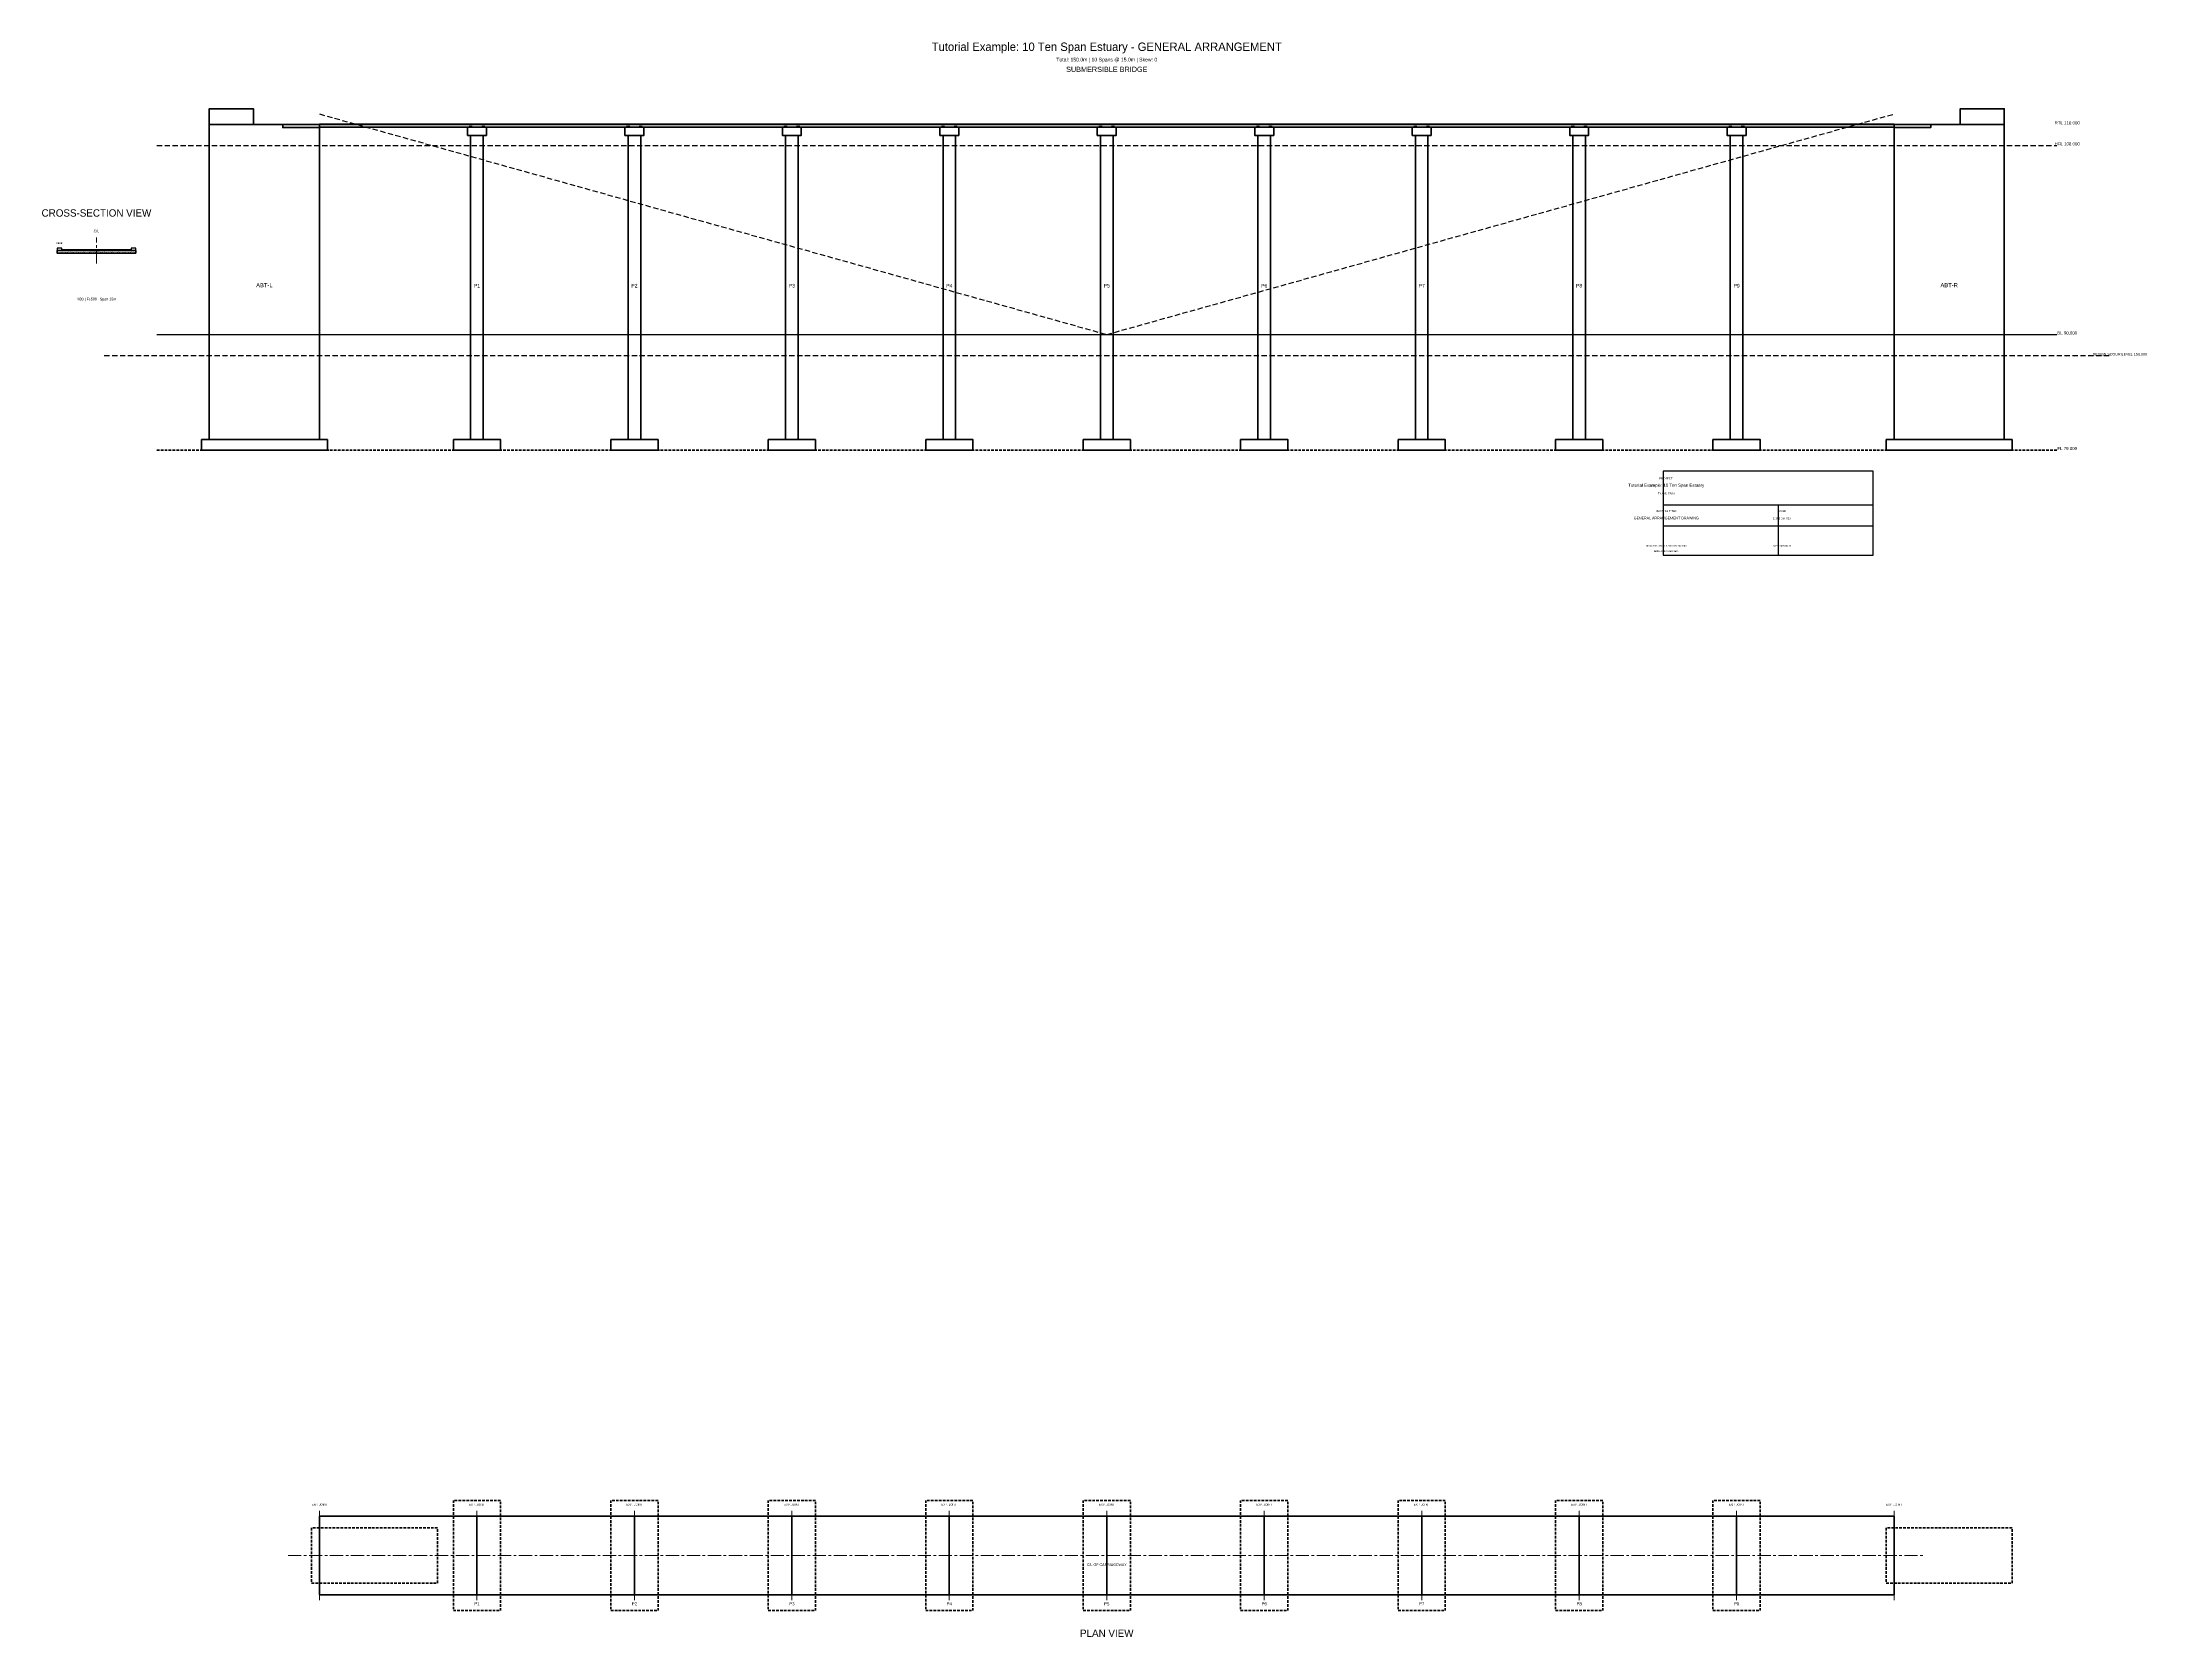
# Model space of a CAD drawing. Header units: metres. Extents: x -26 to 174, y -14 to 138.
import ezdxf
from ezdxf.enums import TextEntityAlignment as Align

# ---------------------------------------------------------------- set-up
doc = ezdxf.new("R2010")
doc.units = ezdxf.units.M
for name, pattern in [('CENTER', [2, 1.25, -0.25, 0.25, -0.25]), ('DASHED', [0.75, 0.5, -0.25]), ('HIDDEN', [0.375, 0.25, -0.125])]:
    doc.linetypes.add(name, pattern=pattern)
for name, color, linetype, lineweight in [('A-DIM', 1, 'CONTINUOUS', 18), ('A-GRID', 8, 'CENTER', 15), ('A-TEXT', 7, 'CONTINUOUS', 18), ('A-TITLE', 7, 'CONTINUOUS', 25), ('G-BED', 32, 'CONTINUOUS', 25), ('G-HFL', 150, 'DASHED', 25), ('G-NGL', 30, 'DASHED', 25), ('H-CONC', 253, 'CONTINUOUS', 15), ('S-ABUT', 5, 'CONTINUOUS', 50), ('S-BEARING', 6, 'CONTINUOUS', 30), ('S-DECK', 4, 'CONTINUOUS', 50), ('S-FNDTN', 2, 'HIDDEN', 35), ('S-KERB', 8, 'CONTINUOUS', 25), ('S-PIER', 3, 'CONTINUOUS', 50), ('S-PIERCAP', 3, 'CONTINUOUS', 40), ('X-REBAR', 1, 'CONTINUOUS', 18)]:
    doc.layers.add(name, color=color, linetype=linetype, lineweight=lineweight)

msp = doc.modelspace()

# ---------------------------------------------------------------- hatches: boundary and pattern name
at = {"layer": 'H-CONC'}
h = msp.add_hatch(dxfattribs=at)
h.set_pattern_fill('ANSI31', color=256, scale=0.05, style=0)
h.set_pattern_definition([])
h.paths.add_polyline_path([(0, 130), (150, 130), (150, 129.75), (0, 129.75)])
h = msp.add_hatch(dxfattribs=at)
h.set_pattern_fill('ANSI31', color=256, scale=0.04, style=0)
h.set_pattern_definition([])
h.paths.add_polyline_path([(14.4, 128.95), (15.6, 128.95), (15.6, 100), (14.4, 100)])
h = msp.add_hatch(dxfattribs=at)
h.set_pattern_fill('ANSI31', color=256, scale=0.04, style=0)
h.set_pattern_definition([])
h.paths.add_polyline_path([(29.4, 128.95), (30.6, 128.95), (30.6, 100), (29.4, 100)])
h = msp.add_hatch(dxfattribs=at)
h.set_pattern_fill('ANSI31', color=256, scale=0.04, style=0)
h.set_pattern_definition([])
h.paths.add_polyline_path([(44.4, 128.95), (45.6, 128.95), (45.6, 100), (44.4, 100)])
h = msp.add_hatch(dxfattribs=at)
h.set_pattern_fill('ANSI31', color=256, scale=0.04, style=0)
h.set_pattern_definition([])
h.paths.add_polyline_path([(59.4, 128.95), (60.6, 128.95), (60.6, 100), (59.4, 100)])
h = msp.add_hatch(dxfattribs=at)
h.set_pattern_fill('ANSI31', color=256, scale=0.04, style=0)
h.set_pattern_definition([])
h.paths.add_polyline_path([(74.4, 128.95), (75.6, 128.95), (75.6, 100), (74.4, 100)])
h = msp.add_hatch(dxfattribs=at)
h.set_pattern_fill('ANSI31', color=256, scale=0.04, style=0)
h.set_pattern_definition([])
h.paths.add_polyline_path([(89.4, 128.95), (90.6, 128.95), (90.6, 100), (89.4, 100)])
h = msp.add_hatch(dxfattribs=at)
h.set_pattern_fill('ANSI31', color=256, scale=0.04, style=0)
h.set_pattern_definition([])
h.paths.add_polyline_path([(104.4, 128.95), (105.6, 128.95), (105.6, 100), (104.4, 100)])
h = msp.add_hatch(dxfattribs=at)
h.set_pattern_fill('ANSI31', color=256, scale=0.04, style=0)
h.set_pattern_definition([])
h.paths.add_polyline_path([(119.4, 128.95), (120.6, 128.95), (120.6, 100), (119.4, 100)])
h = msp.add_hatch(dxfattribs=at)
h.set_pattern_fill('ANSI31', color=256, scale=0.04, style=0)
h.set_pattern_definition([])
h.paths.add_polyline_path([(134.4, 128.95), (135.6, 128.95), (135.6, 100), (134.4, 100)])
h = msp.add_hatch(dxfattribs=at)
h.set_pattern_fill('ANSI31', color=256, scale=0.03, style=0)
h.set_pattern_definition([])
h.paths.add_polyline_path([(-25, 118), (-17.5, 118), (-17.5, 117.75), (-25, 117.75)])
h = msp.add_hatch(dxfattribs=at)
h.set_pattern_fill('ANSI32', color=256, scale=0.08, style=0)
h.set_pattern_definition([])
h.paths.add_polyline_path([(-11.25, 100), (0.75, 100), (0.75, 99), (-11.25, 99)])
h = msp.add_hatch(dxfattribs=at)
h.set_pattern_fill('ANSI32', color=256, scale=0.08, style=0)
h.set_pattern_definition([])
h.paths.add_polyline_path([(149.25, 100), (161.25, 100), (161.25, 99), (149.25, 99)])

# ---------------------------------------------------------------- linework, layer by layer
at = {"layer": 'A-DIM', "linetype": 'CONTINUOUS'}
for p, q in [((0, -10.5), (0, -2)), ((15, -10.5), (15, -2)), ((30, -10.5), (30, -2)), ((45, -10.5), (45, -2)), ((60, -10.5), (60, -2)), ((75, -10.5), (75, -2)), ((90, -10.5), (90, -2)), ((105, -10.5), (105, -2)), ((120, -10.5), (120, -2)), ((135, -10.5), (135, -2)), ((150, -10.5), (150, -2))]:
    msp.add_line(p, q, dxfattribs=at)
at = {"layer": 'A-GRID', "linetype": 'CENTER'}
for p, q in [((-21.25, 116.75), (-21.25, 119.225)), ((-3, -6.25), (153, -6.25))]:
    msp.add_line(p, q, dxfattribs=at)
at = {"layer": 'A-TITLE', "linetype": 'CONTINUOUS'}
for p, q in [((128, 93.8), (148, 93.8)), ((139, 89), (139, 93.8)), ((128, 91.8), (148, 91.8))]:
    msp.add_line(p, q, dxfattribs=at)
msp.add_lwpolyline([(128, 89), (148, 89), (148, 97), (128, 97)], close=True, dxfattribs=at)
at = {"layer": 'G-BED', "linetype": 'CONTINUOUS'}
msp.add_line((-15.5, 110), (165.5, 110), dxfattribs=at)
at = {"layer": 'G-BED', "linetype": 'DASHED'}
msp.add_line((-20.5, 108), (170.5, 108), dxfattribs=at)
at = {"layer": 'G-HFL', "linetype": 'DASHED'}
msp.add_line((-15.5, 128), (165.5, 128), dxfattribs=at)
at = {"layer": 'G-NGL', "linetype": 'DASHED'}
msp.add_lwpolyline([(0, 131), (75, 110), (150, 131)], dxfattribs=at)
at = {"layer": 'S-ABUT', "linetype": 'CONTINUOUS'}
for p, q in [((0, -10), (0, -2.5)), ((150, -10), (150, -2.5))]:
    msp.add_line(p, q, dxfattribs=at)
for points in [[(-10.5, 130), (-6.3, 130), (-6.3, 131.5), (-10.5, 131.5)], [(156.3, 130), (160.5, 130), (160.5, 131.5), (156.3, 131.5)], [(-10.5, 130), (0, 130), (0, 100), (-10.5, 100)], [(150, 130), (160.5, 130), (160.5, 100), (150, 100)]]:
    msp.add_lwpolyline(points, close=True, dxfattribs=at)
at = {"layer": 'S-BEARING', "linetype": 'CONTINUOUS'}
for points in [[(-0.4, 129.75), (-0.1, 129.75), (-0.1, 129.7), (-0.4, 129.7)], [(14.25, 129.75), (14.55, 129.75), (14.55, 129.8), (14.25, 129.8)], [(15.45, 129.75), (15.75, 129.75), (15.75, 129.8), (15.45, 129.8)], [(29.25, 129.75), (29.55, 129.75), (29.55, 129.8), (29.25, 129.8)], [(30.45, 129.75), (30.75, 129.75), (30.75, 129.8), (30.45, 129.8)], [(44.25, 129.75), (44.55, 129.75), (44.55, 129.8), (44.25, 129.8)], [(45.45, 129.75), (45.75, 129.75), (45.75, 129.8), (45.45, 129.8)], [(59.25, 129.75), (59.55, 129.75), (59.55, 129.8), (59.25, 129.8)], [(60.45, 129.75), (60.75, 129.75), (60.75, 129.8), (60.45, 129.8)], [(74.25, 129.75), (74.55, 129.75), (74.55, 129.8), (74.25, 129.8)], [(75.45, 129.75), (75.75, 129.75), (75.75, 129.8), (75.45, 129.8)], [(89.25, 129.75), (89.55, 129.75), (89.55, 129.8), (89.25, 129.8)], [(90.45, 129.75), (90.75, 129.75), (90.75, 129.8), (90.45, 129.8)], [(104.25, 129.75), (104.55, 129.75), (104.55, 129.8), (104.25, 129.8)], [(105.45, 129.75), (105.75, 129.75), (105.75, 129.8), (105.45, 129.8)], [(119.25, 129.75), (119.55, 129.75), (119.55, 129.8), (119.25, 129.8)], [(120.45, 129.75), (120.75, 129.75), (120.75, 129.8), (120.45, 129.8)], [(134.25, 129.75), (134.55, 129.75), (134.55, 129.8), (134.25, 129.8)], [(135.45, 129.75), (135.75, 129.75), (135.75, 129.8), (135.45, 129.8)], [(150.1, 129.75), (150.4, 129.75), (150.4, 129.7), (150.1, 129.7)]]:
    msp.add_lwpolyline(points, close=True, dxfattribs=at)
at = {"layer": 'S-DECK', "linetype": 'CONTINUOUS'}
msp.add_line((0, 130), (150, 130), dxfattribs=at)
for points in [[(-3.5, 130), (0, 130), (0, 129.7), (-3.5, 129.7)], [(0, 130), (150, 130), (150, 129.75), (0, 129.75)], [(150, 130), (153.5, 130), (153.5, 129.7), (150, 129.7)], [(-25, 118), (-17.5, 118), (-17.5, 117.75), (-25, 117.75)], [(0, -10), (150, -10), (150, -2.5), (0, -2.5)]]:
    msp.add_lwpolyline(points, close=True, dxfattribs=at)
at = {"layer": 'S-FNDTN', "linetype": 'HIDDEN'}
msp.add_line((-15.5, 99), (165.5, 99), dxfattribs=at)
at = {"layer": 'S-FNDTN', "linetype": 'CONTINUOUS'}
for points in [[(-11.25, 100), (0.75, 100), (0.75, 99), (-11.25, 99)], [(12.75, 100), (17.25, 100), (17.25, 99), (12.75, 99)], [(27.75, 100), (32.25, 100), (32.25, 99), (27.75, 99)], [(42.75, 100), (47.25, 100), (47.25, 99), (42.75, 99)], [(57.75, 100), (62.25, 100), (62.25, 99), (57.75, 99)], [(72.75, 100), (77.25, 100), (77.25, 99), (72.75, 99)], [(87.75, 100), (92.25, 100), (92.25, 99), (87.75, 99)], [(102.75, 100), (107.25, 100), (107.25, 99), (102.75, 99)], [(117.75, 100), (122.25, 100), (122.25, 99), (117.75, 99)], [(132.75, 100), (137.25, 100), (137.25, 99), (132.75, 99)], [(149.25, 100), (161.25, 100), (161.25, 99), (149.25, 99)]]:
    msp.add_lwpolyline(points, close=True, dxfattribs=at)
at = {"layer": 'S-FNDTN', "linetype": 'HIDDEN'}
for points in [[(12.75, -11.5), (17.25, -11.5), (17.25, -1), (12.75, -1)], [(27.75, -11.5), (32.25, -11.5), (32.25, -1), (27.75, -1)], [(42.75, -11.5), (47.25, -11.5), (47.25, -1), (42.75, -1)], [(57.75, -11.5), (62.25, -11.5), (62.25, -1), (57.75, -1)], [(72.75, -11.5), (77.25, -11.5), (77.25, -1), (72.75, -1)], [(87.75, -11.5), (92.25, -11.5), (92.25, -1), (87.75, -1)], [(102.75, -11.5), (107.25, -11.5), (107.25, -1), (102.75, -1)], [(117.75, -11.5), (122.25, -11.5), (122.25, -1), (117.75, -1)], [(132.75, -11.5), (137.25, -11.5), (137.25, -1), (132.75, -1)], [(-0.75, -8.875), (11.25, -8.875), (11.25, -3.625), (-0.75, -3.625)], [(149.25, -8.875), (161.25, -8.875), (161.25, -3.625), (149.25, -3.625)]]:
    msp.add_lwpolyline(points, close=True, dxfattribs=at)
at = {"layer": 'S-KERB', "linetype": 'CONTINUOUS'}
for points in [[(0, 130.075), (150, 130.075), (150, 130), (0, 130)], [(-25, 118), (-24.55, 118), (-24.55, 118.225), (-25, 118.225)], [(-24.55, 118), (-17.95, 118), (-17.95, 118.075), (-24.55, 118.075)], [(-17.95, 118), (-17.5, 118), (-17.5, 118.225), (-17.95, 118.225)]]:
    msp.add_lwpolyline(points, close=True, dxfattribs=at)
at = {"layer": 'S-PIER', "linetype": 'CONTINUOUS'}
for p, q in [((15, -10), (15, -2.5)), ((30, -10), (30, -2.5)), ((45, -10), (45, -2.5)), ((60, -10), (60, -2.5)), ((75, -10), (75, -2.5)), ((90, -10), (90, -2.5)), ((105, -10), (105, -2.5)), ((120, -10), (120, -2.5)), ((135, -10), (135, -2.5))]:
    msp.add_line(p, q, dxfattribs=at)
for points in [[(14.4, 128.95), (15.6, 128.95), (15.6, 100), (14.4, 100)], [(29.4, 128.95), (30.6, 128.95), (30.6, 100), (29.4, 100)], [(44.4, 128.95), (45.6, 128.95), (45.6, 100), (44.4, 100)], [(59.4, 128.95), (60.6, 128.95), (60.6, 100), (59.4, 100)], [(74.4, 128.95), (75.6, 128.95), (75.6, 100), (74.4, 100)], [(89.4, 128.95), (90.6, 128.95), (90.6, 100), (89.4, 100)], [(104.4, 128.95), (105.6, 128.95), (105.6, 100), (104.4, 100)], [(119.4, 128.95), (120.6, 128.95), (120.6, 100), (119.4, 100)], [(134.4, 128.95), (135.6, 128.95), (135.6, 100), (134.4, 100)]]:
    msp.add_lwpolyline(points, close=True, dxfattribs=at)
at = {"layer": 'S-PIERCAP', "linetype": 'CONTINUOUS'}
for points in [[(14.1, 129.75), (15.9, 129.75), (15.9, 128.95), (14.1, 128.95)], [(29.1, 129.75), (30.9, 129.75), (30.9, 128.95), (29.1, 128.95)], [(44.1, 129.75), (45.9, 129.75), (45.9, 128.95), (44.1, 128.95)], [(59.1, 129.75), (60.9, 129.75), (60.9, 128.95), (59.1, 128.95)], [(74.1, 129.75), (75.9, 129.75), (75.9, 128.95), (74.1, 128.95)], [(89.1, 129.75), (90.9, 129.75), (90.9, 128.95), (89.1, 128.95)], [(104.1, 129.75), (105.9, 129.75), (105.9, 128.95), (104.1, 128.95)], [(119.1, 129.75), (120.9, 129.75), (120.9, 128.95), (119.1, 128.95)], [(134.1, 129.75), (135.9, 129.75), (135.9, 128.95), (134.1, 128.95)]]:
    msp.add_lwpolyline(points, close=True, dxfattribs=at)
at = {"layer": 'X-REBAR'}
for centre, radius in [((-24.925, 117.79), 0.01), ((-24.9, 117.96), 0.008), ((-24.775, 117.79), 0.01), ((-24.7, 117.96), 0.008), ((-24.625, 117.79), 0.01), ((-24.5, 117.96), 0.008), ((-24.475, 117.79), 0.01), ((-24.325, 117.79), 0.01), ((-24.3, 117.96), 0.008), ((-24.175, 117.79), 0.01), ((-24.1, 117.96), 0.008), ((-24.025, 117.79), 0.01), ((-23.9, 117.96), 0.008), ((-23.875, 117.79), 0.01), ((-23.725, 117.79), 0.01), ((-23.7, 117.96), 0.008), ((-23.575, 117.79), 0.01), ((-23.5, 117.96), 0.008), ((-23.425, 117.79), 0.01), ((-23.3, 117.96), 0.008), ((-23.275, 117.79), 0.01), ((-23.125, 117.79), 0.01), ((-23.1, 117.96), 0.008), ((-22.975, 117.79), 0.01), ((-22.9, 117.96), 0.008), ((-22.825, 117.79), 0.01), ((-22.7, 117.96), 0.008), ((-22.675, 117.79), 0.01), ((-22.525, 117.79), 0.01), ((-22.5, 117.96), 0.008), ((-22.375, 117.79), 0.01), ((-22.3, 117.96), 0.008), ((-22.225, 117.79), 0.01), ((-22.1, 117.96), 0.008), ((-22.075, 117.79), 0.01), ((-21.925, 117.79), 0.01), ((-21.9, 117.96), 0.008), ((-21.775, 117.79), 0.01), ((-21.7, 117.96), 0.008), ((-21.625, 117.79), 0.01), ((-21.5, 117.96), 0.008), ((-21.475, 117.79), 0.01), ((-21.325, 117.79), 0.01), ((-21.3, 117.96), 0.008), ((-21.175, 117.79), 0.01), ((-21.1, 117.96), 0.008), ((-21.025, 117.79), 0.01), ((-20.9, 117.96), 0.008), ((-20.875, 117.79), 0.01), ((-20.725, 117.79), 0.01), ((-20.7, 117.96), 0.008), ((-20.575, 117.79), 0.01), ((-20.5, 117.96), 0.008), ((-20.425, 117.79), 0.01), ((-20.3, 117.96), 0.008), ((-20.275, 117.79), 0.01), ((-20.125, 117.79), 0.01), ((-20.1, 117.96), 0.008), ((-19.975, 117.79), 0.01), ((-19.9, 117.96), 0.008), ((-19.825, 117.79), 0.01), ((-19.7, 117.96), 0.008), ((-19.675, 117.79), 0.01), ((-19.525, 117.79), 0.01), ((-19.5, 117.96), 0.008), ((-19.375, 117.79), 0.01), ((-19.3, 117.96), 0.008), ((-19.225, 117.79), 0.01), ((-19.1, 117.96), 0.008), ((-19.075, 117.79), 0.01), ((-18.925, 117.79), 0.01), ((-18.9, 117.96), 0.008), ((-18.775, 117.79), 0.01), ((-18.7, 117.96), 0.008), ((-18.625, 117.79), 0.01), ((-18.5, 117.96), 0.008), ((-18.475, 117.79), 0.01), ((-18.325, 117.79), 0.01), ((-18.3, 117.96), 0.008), ((-18.175, 117.79), 0.01), ((-18.1, 117.96), 0.008), ((-18.025, 117.79), 0.01), ((-17.9, 117.96), 0.008), ((-17.875, 117.79), 0.01), ((-17.725, 117.79), 0.01), ((-17.7, 117.96), 0.008), ((-17.575, 117.79), 0.01)]:
    msp.add_circle(centre, radius, dxfattribs=at)

# ---------------------------------------------------------------- texts
at = {"layer": 'A-DIM'}
for p in [(0, -1.5), (15, -1.5), (30, -1.5), (45, -1.5), (60, -1.5), (75, -1.5), (90, -1.5), (105, -1.5), (120, -1.5), (135, -1.5), (150, -1.5)]:
    msp.add_text('EXP. JOINT', height=0.2, dxfattribs=at).set_placement(p, align=Align.CENTER)
at = {"layer": 'A-GRID'}
for s, p in [('C/L', (-21.25, 119.725)), ('C/L OF CARRIAGEWAY', (75, -7.25))]:
    msp.add_text(s, height=0.25, dxfattribs=at).set_placement(p, align=Align.CENTER)
at = {"layer": 'A-TEXT'}
for s, height, p in [('Tutorial Example: 10 Ten Span Estuary - GENERAL ARRANGEMENT', 0.8, (75, 137)), ('Total: 150.0m | 10 Spans @ 15.0m | Skew: 0', 0.35, (75, 136)), ('SUBMERSIBLE BRIDGE', 0.5, (75, 135)), ('RTL 110.000', 0.3, (166.5, 130)), ('CROSS-SECTION VIEW', 0.7, (-21.25, 121.225)), ('KERB', 0.15, (-24.775, 118.625)), ('DECK SLAB', 0.2, (-21.25, 117.875)), ('ABT-L', 0.4, (-5.25, 114.5)), ('P1', 0.35, (15, 114.475)), ('P2', 0.35, (30, 114.475)), ('P3', 0.35, (45, 114.475)), ('P4', 0.35, (60, 114.475)), ('P5', 0.35, (75, 114.475)), ('P6', 0.35, (90, 114.475)), ('P7', 0.35, (105, 114.475)), ('P8', 0.35, (120, 114.475)), ('P9', 0.35, (135, 114.475)), ('ABT-R', 0.4, (155.25, 114.5)), ('M30 | Fe500 | Span 15m', 0.25, (-21.25, 113.25)), ('FL 79.000', 0.3, (166.5, 99)), ('P1', 0.3, (15, -11)), ('P2', 0.3, (30, -11)), ('P3', 0.3, (45, -11)), ('P4', 0.3, (60, -11)), ('P5', 0.3, (75, -11)), ('P6', 0.3, (90, -11)), ('P7', 0.3, (105, -11)), ('P8', 0.3, (120, -11)), ('P9', 0.3, (135, -11)), ('PLAN VIEW', 0.7, (75, -14))]:
    msp.add_text(s, height=height, dxfattribs=at).set_placement(p, align=Align.CENTER)
at = {"layer": 'A-TITLE'}
for s, height, p in [('PROJECT:', 0.2, (128.3, 96.2)), ('Tutorial Example: 10 Ten Span Estuary', 0.3, (128.3, 95.5)), ('Tutorial Data', 0.2, (128.3, 94.8)), ('GENERAL ARRANGEMENT DRAWING', 0.25, (128.3, 92.4)), ('DRAWING TITLE:', 0.18, (128.3, 93.1)), ('1:100 (on A1)', 0.2, (139.3, 92.4)), ('SCALE', 0.18, (139.3, 93.1)), ('IRC:6-2016 / IRC:112-2015 / IS:456-2000', 0.15, (128.3, 89.8)), ('Bridge Slab Design Suite', 0.15, (128.3, 89.3)), ('DATE: 2026-08-15', 0.15, (139.3, 89.8))]:
    msp.add_text(s, height=height, dxfattribs=at).set_placement(p, align=Align.CENTER)
at = {"layer": 'G-BED'}
for s, height, p in [('BL 90.000', 0.3, (166.5, 110)), ('DESIGN SCOUR LEVEL 150.000', 0.25, (171.5, 108))]:
    msp.add_text(s, height=height, dxfattribs=at).set_placement(p, align=Align.CENTER)
at = {"layer": 'G-HFL'}
msp.add_text('HFL 108.000', height=0.3, dxfattribs=at).set_placement((166.5, 128), align=Align.CENTER)

doc.saveas('drawing.dxf')
